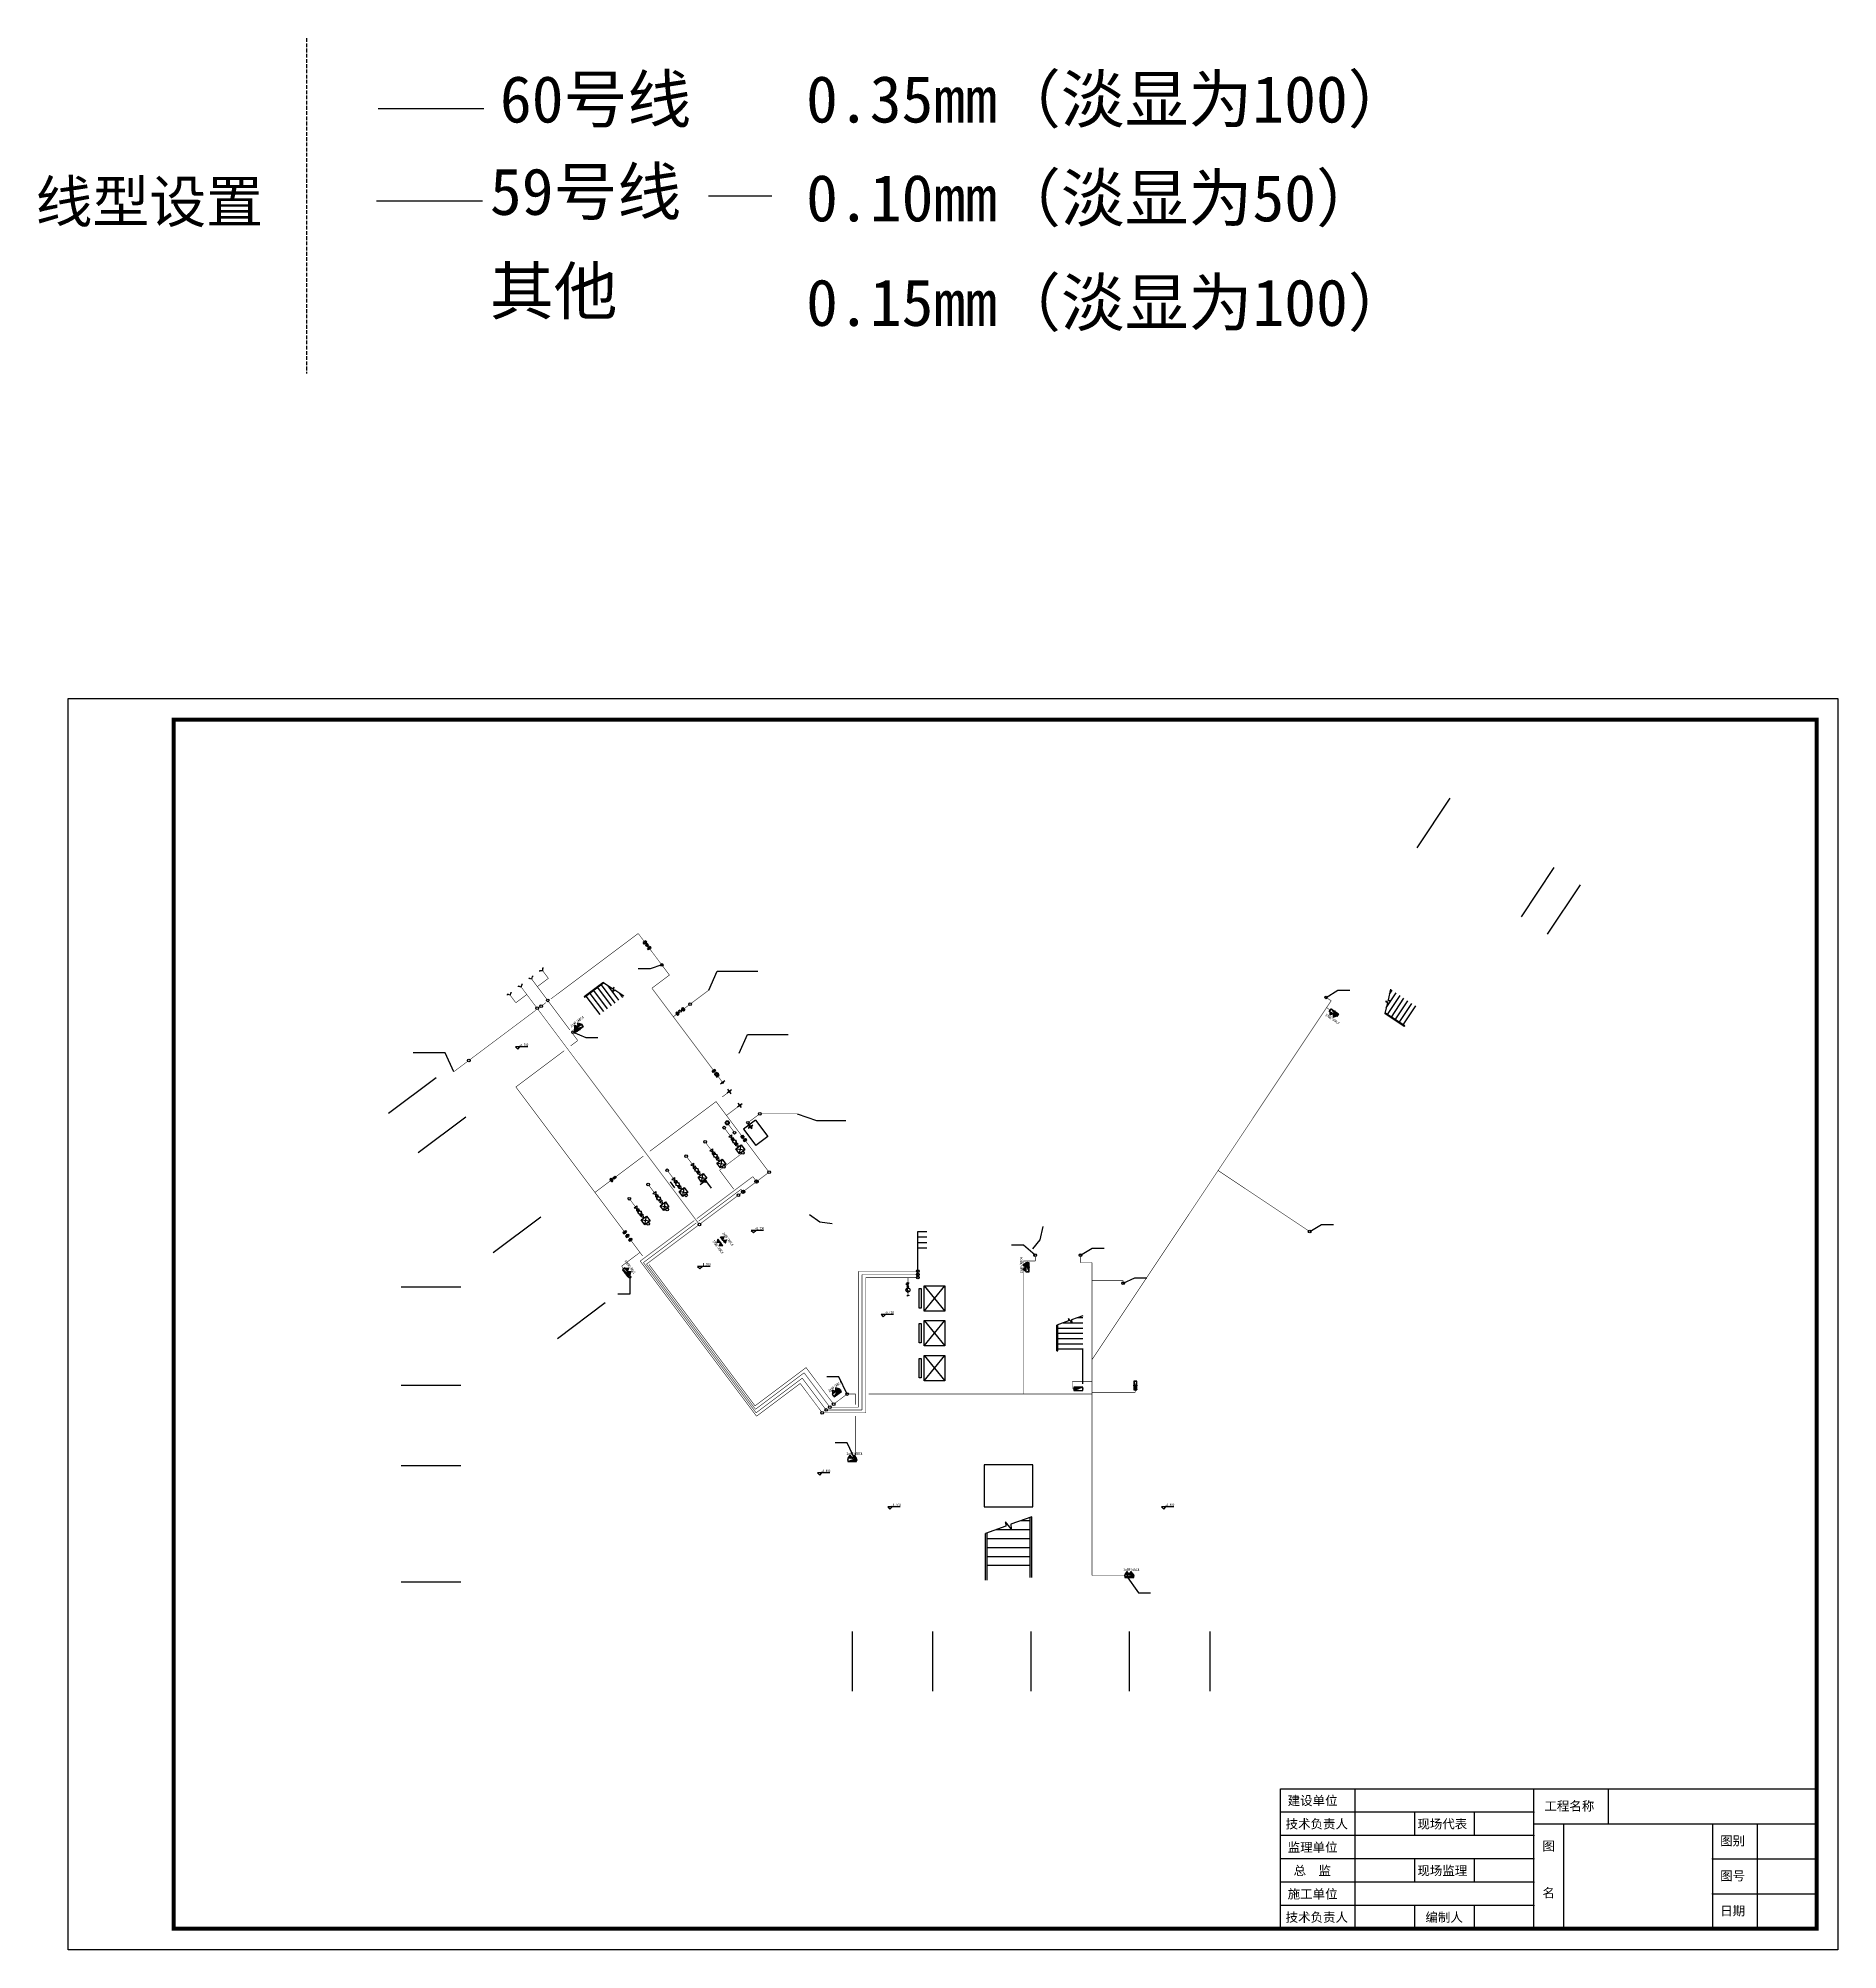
# Model space of a CAD drawing. Extents: x -149393 to 1177518, y -366685 to 296590.
# Drawn here: x -149393 to -28582, y -685 to 127655 of the extents above; entities that cross this region are included whole.
import ezdxf
from ezdxf.enums import TextEntityAlignment as Align

# ---------------------------------------------------------------- set-up
doc = ezdxf.new("R2010")
doc.units = 0
doc.header["$LTSCALE"] = 1000
doc.header["$MEASUREMENT"] = 0
doc.linetypes.add('DASH', pattern=[0.35, 0.25, -0.1])
doc.linetypes.add('常规', pattern=[20, 10, 0, 10])
doc.layers.get('0').update_dxf_attribs({"linetype": 'CONTINUOUS'})
for name, color, linetype in [('AXIS', 3, 'CONTINUOUS'), ('EQUIP-动力', 3, 'CONTINUOUS'), ('EQUIP-消防', 3, 'CONTINUOUS'), ('EQUIP_消防', 7, 'CONTINUOUS'), ('PUB_TITLE', 253, 'CONTINUOUS'), ('STAIR', 2, 'CONTINUOUS'), ('WALL', 9, 'CONTINUOUS'), ('WIRE-消防', 3, '常规'), ('甲一机电02362606243', 7, 'CONTINUOUS')]:
    doc.layers.add(name, color=color, linetype=linetype)
doc.styles.add('_TEL_DIM', font='', dxfattribs={"width": 0.8, "height": 3.5})
doc.styles.add('HZ', font='')
doc.styles.add('宋体', font='')
doc.styles.get('_TEL_DIM').set_extended_font_data('SimSun')
doc.styles.get('HZ').set_extended_font_data('SimSun')
doc.styles.get('宋体').set_extended_font_data('SimSun')

msp = doc.modelspace()

# ---------------------------------------------------------------- texts
at = {"color": 59, "style": 'HZ', "width": 0.7}
for s, p in [('-8.700', (-117118.1, 59985)), ('-8.700', (-101291.5, 47663.8)), ('-8.700', (-104889, 45243.7)), ('-8.400', (-92575.3, 42010.6)), ('-8.400', (-96841.8, 31374.9)), ('-8.400', (-92128.3, 29094.6)), ('-8.400', (-73748.5, 29094.6))]:
    msp.add_text(s, height=183.52, dxfattribs=at).set_placement(p)
at = {"color": 7, "style": '_TEL_DIM', "flags": 1}
for p in [(-102188.5, 50209.4), (-101279.7, 50891)]:
    msp.add_attdef('A', text='水流指示器', height=0.007, dxfattribs=at).set_placement(p, align=Align.MIDDLE_CENTER)
at = {"layer": '甲一机电02362606243', "color": 2, "style": '宋体'}
for s, height, p in [('60号线', 3141.41, (-118399.3, 121995.9)), ('0.35mm（淡显为100）', 3141.407, (-97846.4, 121995.9)), ('59号线', 3141.41, (-119071.9, 115792.2)), ('线型设置', 2800.26, (-149573, 115285.5)), ('0.10mm（淡显为50）', 3141.407, (-97842.5, 115360)), ('其他', 3141.41, (-119071.9, 109105.3)), ('0.15mm（淡显为100）', 3141.407, (-97842.5, 108339.2))]:
    msp.add_text(s, height=height, dxfattribs=at).set_placement(p)

# ---------------------------------------------------------------- blocks, each defined once
blk = doc.blocks.new('A$C6F7E2673')
at = {"layer": 'STAIR'}
for p, q in [((1000, 2655), (777, 2923)), ((777, 2923), (790, 2759)), ((1740, 3101), (985, 2829)), ((985, 2829), (1000, 2655)), ((1386, 2973), (1740, 2973)), ((790, 2759), (0, 2474)), ((0, 741), (0, 2474)), ((60, 741), (60, 2496)), ((60, 2273), (1740, 2273)), ((60, 1923), (1740, 1923)), ((60, 1573), (1740, 1573)), ((414, 2623), (1740, 2623)), ((0, 741), (60, 741)), ((60, 1223), (1740, 1223)), ((60, 873), (1740, 873))]:
    blk.add_line(p, q, dxfattribs=at)
blk = doc.blocks.new('A$C3AE45B76')
at = {"xscale": 0.9107142857123088, "yscale": 0.9107142857123088, "zscale": 0.9107142857123088, "rotation": 306.8700000001079}
blk.add_blockref('A$C6F7E2673', (-445, 790), dxfattribs=at)
blk = doc.blocks.new('$equip_U$00000445(cyc-PC)')
for p, q in [((-0.3, 0.17), (0.3, -0.17)), ((-0.3, 0.17), (-0.3, -0.17)), ((-0.3, 0.17), (0.3, 0.17)), ((0.3, 0.17), (0.3, -0.17)), ((-0.3, -0.17), (0.3, -0.17))]:
    blk.add_line(p, q)
for start, end in [(0, 180), (180, 0)]:
    blk.add_arc((0, 0), 0.0253, start, end)
for p in [(-0.3, 0), (0, 0.17), (0.3, 0), (0, -0.17)]:
    blk.add_point(p)
at = {"color": 7, "style": '_TEL_DIM', "flags": 1}
blk.add_attdef('A', text='', height=0.00002, dxfattribs=at).set_placement((0, 0), align=Align.MIDDLE_CENTER)
blk = doc.blocks.new('$ATTACHMENT$00000194')
for p, q in [((0, 0), (134, 134)), ((0, 0), (134, -134)), ((107, 162), (134, 134)), ((161, 107), (134, 134)), ((107, -161), (134, -134)), ((161, -107), (134, -134))]:
    blk.add_line(p, q)
blk = doc.blocks.new('$equip_U$00000373(cyc-PC)')
for p, q in [((0, -0.18), (0, 0.18)), ((0, 0.18), (0.6, -0.18)), ((0.12, 0.3), (0.48, 0.3)), ((0.6, -0.18), (0.6, 0.18))]:
    blk.add_line(p, q)
for p in [(0, 0), (0.6, 0)]:
    blk.add_point(p)
blk.add_solid([(0.3, 0.3), (0.3, 0.36), (0.48, 0.3)])
at = {"color": 7, "style": '_TEL_DIM', "flags": 1}
blk.add_attdef('A', text='', height=0.00002, dxfattribs=at).set_placement((0, 0), align=Align.MIDDLE_CENTER)
blk = doc.blocks.new('$equip_U$00000372(cyc-PC)')
for p, q in [((0, 0.17), (0.51, 0.17)), ((0.51, 0.17), (0.51, -0.17)), ((0.51, -0.17), (0, -0.17))]:
    blk.add_line(p, q)
blk.add_lwpolyline([(0, -0.17), (0.51, 0), (0, 0.17)], close=True)
for p in [(0, 0), (0.51, 0)]:
    blk.add_point(p)
blk.add_solid([(0, 0.17), (0.51, 0), (0, -0.17)])
at = {"color": 7, "style": '_TEL_DIM', "flags": 1}
blk.add_attdef('A', text='', height=0.00002, dxfattribs=at).set_placement((0, 0), align=Align.MIDDLE_CENTER)
blk = doc.blocks.new('A$C473645B1')
for p, q in [((0, 213), (181, 349)), ((0, 213), (341, 136)), ((181, 349), (160, 0)), ((160, 0), (341, 136))]:
    blk.add_line(p, q)
blk = doc.blocks.new('A$C4CEA0672')
for p, q in [((0, 213), (181, 349)), ((160, 0), (341, 136))]:
    blk.add_line(p, q)
blk.add_circle((170, 174), 113)
for p in [(80, 106), (261, 242)]:
    blk.add_point(p)
at = {"color": 7, "style": '_TEL_DIM', "flags": 1}
blk.add_attdef('A', text='', height=0.007, rotation=36.87, dxfattribs=at).set_placement((80, 106), align=Align.MIDDLE_CENTER)
blk = doc.blocks.new('A$C2A8D2871')
for p, q in [((0, 43), (181, 180)), ((0, 43), (205, -41)), ((205, -41), (181, 180))]:
    blk.add_line(p, q)
blk = doc.blocks.new('A$C36B81C5E')
for p, q in [((0, 408), (439, 0)), ((0, 0), (439, 408))]:
    blk.add_line(p, q)
blk.add_lwpolyline([(0, 408), (439, 408), (439, 0), (0, 0)], close=True)
blk = doc.blocks.new('$equip_U$00000299(cyc-PC)')
for p in [(0.51, 0.3), (0.3, 0)]:
    blk.add_line(p, (0.3, 0.3))
blk.add_lwpolyline([(0, -0.17), (0.6, 0.17), (0.6, -0.17), (0, 0.17)], close=True)
for p in [(0, 0), (0.6, 0)]:
    blk.add_point(p)
at = {"color": 7, "style": '_TEL_DIM', "flags": 1}
blk.add_attdef('A', text='', height=0.00002, dxfattribs=at).set_placement((0, 0), align=Align.MIDDLE_CENTER)
blk = doc.blocks.new('$equip_U$00000300(cyc-PC)')
for p, q in [((0.46, -0.11), (0.46, 0.16)), ((0.12, -0.11), (0.46, -0.11))]:
    blk.add_line(p, q)
blk.add_circle((0.32, 0), 0.324)
for p in [(0, 0), (0.65, 0)]:
    blk.add_point(p)
at = {"color": 7, "style": '_TEL_DIM', "flags": 1}
blk.add_attdef('A', text='', height=0.00002, dxfattribs=at).set_placement((0, 0), align=Align.MIDDLE_CENTER)
blk = doc.blocks.new('$equip_U$00000248(USER-8292BC9721)')
blk.add_spline([(-0.16, 0.06), (-0.11, -0.08), (0.12, 0.08), (0.17, -0.07)], degree=3)
at = {"color": 7, "style": '_TEL_DIM', "flags": 1}
blk.add_attdef('A', text='', height=0.00002, dxfattribs=at).set_placement((0, 0), align=Align.MIDDLE_CENTER)
blk = doc.blocks.new('$equip_U$00000211(USER-8DF96EF98D)')
at = {"xscale": 0.7000000000007276, "yscale": 0.7000000000007276, "zscale": 0.7000000000007276}
blk.add_blockref('$equip_U$00000248(USER-8292BC9721)', (0, 0), dxfattribs=at)
at = {"color": 7, "style": '_TEL_DIM', "flags": 1}
blk.add_attdef('A', text='', height=0.00002, dxfattribs=at).set_placement((0, 0), align=Align.MIDDLE_CENTER)
blk = doc.blocks.new('$equip_U$00000374(cyc-PC)')
blk.add_point((0, 0))
at = {"xscale": 1.619999999998981, "yscale": 1.619999999998981, "zscale": 1.619999999998981}
blk.add_blockref('$equip_U$00000211(USER-8DF96EF98D)', (0, 0), dxfattribs=at)
at = {"color": 7, "style": '_TEL_DIM', "flags": 1}
blk.add_attdef('A', text='', height=0.00002, dxfattribs=at).set_placement((0, 0), align=Align.MIDDLE_CENTER)
blk = doc.blocks.new('A$C1A315092')
for p, q in [((0, 266), (227, 266)), ((0, 266), (227, 0)), ((227, 266), (0, 0)), ((0, 0), (227, 0))]:
    blk.add_line(p, q)
blk.add_circle((113, 133), 113)
for p in [(0, 133), (227, 133)]:
    blk.add_point(p)
at = {"color": 7, "style": '_TEL_DIM', "flags": 1}
blk.add_attdef('A', text='', height=0.007, dxfattribs=at).set_placement((0, 133), align=Align.MIDDLE_CENTER)
blk = doc.blocks.new('$equip_U$00000306(cyc-PC)')
for p, q in [((1.6, -0.29), (0, 0.29)), ((0, 0.29), (1.6, 0.29)), ((0, -0.29), (0, 0.29)), ((1.6, 0.29), (1.6, -0.29)), ((1.6, -0.29), (0, -0.29))]:
    blk.add_line(p, q)
for p in [(0, 0), (0.8, 0.29), (1.6, 0), (0.8, -0.29)]:
    blk.add_point(p)
blk.add_solid([(1.6, -0.29), (0, -0.29), (0, 0.29)])
at = {"color": 7, "style": '_TEL_DIM', "flags": 1}
blk.add_attdef('A', text='', height=0.00002, dxfattribs=at).set_placement((0, 0), align=Align.MIDDLE_CENTER)
blk = doc.blocks.new('$equip_U$00000441(cyc-PC)')
for p, q in [((-0.78, 0), (-0.39, 0.56)), ((0, 0), (-0.78, 0)), ((-0.54, 0.06), (-0.38, 0.23)), ((-0.54, 0.17), (-0.48, 0.23)), ((-0.54, 0), (-0.54, 0.23)), ((-0.54, 0.23), (-0.24, 0.23)), ((-0.24, 0), (-0.54, 0)), ((-0.5, 0), (-0.27, 0.23)), ((-0.4, 0), (-0.24, 0.16)), ((0, 0), (-0.39, 0.56)), ((-0.3, 0), (-0.24, 0.06)), ((-0.24, 0.23), (-0.24, 0)), ((0, 0), (0.39, 0.56)), ((0.78, 0), (0, 0)), ((0.24, 0.06), (0.41, 0.23)), ((0.24, 0.17), (0.3, 0.23)), ((0.24, 0), (0.24, 0.23)), ((0.24, 0.23), (0.54, 0.23)), ((0.54, 0), (0.24, 0)), ((0.28, 0), (0.51, 0.23)), ((0.38, 0), (0.54, 0.16)), ((0.78, 0), (0.39, 0.56)), ((0.49, 0), (0.54, 0.06)), ((0.54, 0.23), (0.54, 0))]:
    blk.add_line(p, q)
blk.add_point((0, 0))
at = {"style": '宋体', "width": 0.8}
blk.add_text('2xMF/ABC4', height=0.522, dxfattribs=at).set_placement((-1.12, 0.62))
at = {"color": 7, "style": '_TEL_DIM', "flags": 1}
blk.add_attdef('A', text='', height=0.00002, dxfattribs=at).set_placement((0, 0), align=Align.MIDDLE_CENTER)
blk = doc.blocks.new('会签栏')
at = {"layer": 'PUB_TITLE', "color": 4, "lineweight": 30}
blk.add_lwpolyline([(-18000, 0), (-18000, 4700), (0, 4700)], dxfattribs=at)
at = {"layer": 'PUB_TITLE', "color": 4}
for points in [[(-15500, 4700), (-15500, 0)], [(-9500, 0), (-9500, 4700)], [(-7000, 4700), (-7000, 3525)], [(-9500, 3917), (-18000, 3917)], [(-13500, 3917), (-13500, 3133)], [(-11500, 3917), (-11500, 3133)], [(-9500, 3525), (0, 3525)], [(-8500, 3525), (-8500, 0)], [(-3500, 3525), (-3500, 0)], [(-2000, 3525), (-2000, 0)], [(-9500, 3133), (-18000, 3133)], [(-9500, 2350), (-18000, 2350)], [(-13500, 2350), (-13500, 1567)], [(-11500, 2350), (-11500, 1567)], [(-3500, 2350), (0, 2350)], [(-9500, 1567), (-18000, 1567)], [(-9500, 783), (-18000, 783)], [(-13500, 783), (-13500, 0)], [(-11500, 783), (-11500, 0)], [(-3500, 1175), (0, 1175)]]:
    blk.add_lwpolyline(points, dxfattribs=at)
at = {"layer": 'PUB_TITLE'}
for p in [(-9500, 3917), (-9500, 3133), (-9500, 2350), (-9500, 1567), (-9500, 783), (-3500, 1175)]:
    blk.add_point(p, dxfattribs=at)
at = {"layer": 'PUB_TITLE', "color": 4}
blk.add_point((-3500, 2350), dxfattribs=at)
at = {"lineweight": -3, "style": '宋体'}
for s, p in [('建设单位', (-17758, 4147)), ('工程名称', (-9140, 3965)), ('技术负责人', (-17828, 3363)), ('现场代表', (-13405, 3363)), ('监理单位', (-17758, 2580)), ('图', (-9206, 2624)), ('图别', (-3241, 2796)), ('总  监', (-17560, 1797)), ('现场监理', (-13405, 1797)), ('图号', (-3241, 1621)), ('施工单位', (-17758, 1013)), ('名', (-9206, 1049)), ('日期', (-3241, 446)), ('技术负责人', (-17828, 230)), ('编制人', (-13134, 230))]:
    blk.add_text(s, height=307, dxfattribs=at).set_placement(p)

# ---------------------------------------------------------------- linework, layer by layer
at = {"color": 59}
for p, q in [((-116519.3, 59937.4), (-117354.5, 59936.9)), ((-117354.5, 59936.9), (-117206, 59787.1)), ((-117206, 59787.1), (-117053.9, 59937.1)), ((-100692.7, 47616.2), (-101527.9, 47615.7)), ((-101527.9, 47615.7), (-101379.4, 47465.9)), ((-101379.4, 47465.9), (-101227.3, 47615.9)), ((-104290.2, 45196.1), (-105125.4, 45195.6)), ((-105125.4, 45195.6), (-104976.9, 45045.8)), ((-104976.9, 45045.8), (-104824.8, 45195.8)), ((-89922.5, 43901.8), (-88532.3, 42201.8)), ((-89922.5, 42201.8), (-88532.3, 43901.8)), ((-91976.5, 41963), (-92811.7, 41962.6)), ((-92811.7, 41962.6), (-92663.2, 41812.7)), ((-92663.2, 41812.7), (-92511.2, 41962.8)), ((-89922.5, 41561.8), (-88532.3, 39861.8)), ((-89922.5, 39861.8), (-88532.3, 41561.8)), ((-89922.5, 39221.8), (-88532.3, 37521.8)), ((-89922.5, 37521.8), (-88532.3, 39221.8)), ((-96243, 31327.4), (-97078.2, 31326.9)), ((-97078.2, 31326.9), (-96929.7, 31177.1)), ((-96929.7, 31177.1), (-96777.7, 31327.1)), ((-91529.6, 29047.1), (-92364.7, 29046.6)), ((-92364.7, 29046.6), (-92216.3, 28896.8)), ((-92216.3, 28896.8), (-92064.2, 29046.8)), ((-73149.8, 29047.1), (-73984.9, 29046.6)), ((-73984.9, 29046.6), (-73836.5, 28896.8)), ((-73836.5, 28896.8), (-73684.4, 29046.8))]:
    msp.add_line(p, q, dxfattribs=at)
for p, q in [((-103292.1, 57647.5), (-103590.1, 57424.1)), ((-102842.8, 57048.5), (-103140.8, 56825)), ((-102880, 56787.8), (-103103.6, 57085.7)), ((-102144.1, 56116.9), (-102442.1, 55893.4)), ((-102181.3, 55856.2), (-102404.9, 56154.1)), ((-101238.8, 55014.8), (-102044.6, 54410.5)), ((-102044.6, 54410.5), (-101220.4, 53311.6)), ((-101425.2, 54686.7), (-101723.2, 54463.3)), ((-101462.4, 54426.1), (-101686, 54723.9)), ((-101238.8, 55014.8), (-100414.6, 53915.9)), ((-100414.6, 53915.9), (-101220.4, 53311.6)), ((-102119.1, 50258), (-102023.8, 50258)), ((-102071.4, 50258), (-102071.4, 50140.1)), ((-101210.3, 50939.6), (-101115, 50939.6)), ((-101162.7, 50939.6), (-101162.7, 50821.7)), ((-90340.9, 47540.2), (-89735.2, 47540.2)), ((-90340.9, 47176.1), (-89735.2, 47176.1)), ((-90340.9, 46811.9), (-89735.2, 46811.9)), ((-90340.9, 46447.7), (-89735.2, 46447.7))]:
    msp.add_line(p, q)
for points in [[(-107527.7, 65435), (-108313.9, 65173), (-109119.8, 65173)], [(-104373.7, 63745.5), (-103805.1, 65007.7), (-101075.4, 65007.7)], [(-62936.7, 63260), (-62150.5, 63735.2), (-61344.7, 63735.2)], [(-113474.8, 60917.6), (-112626.8, 60573.2), (-111820.9, 60573.2)], [(-102340, 59506.7), (-101771.3, 60768.9), (-99041.7, 60768.9)], [(-121497.3, 58266.9), (-122066, 59529), (-124214.6, 59529)], [(-98444.8, 55442.5), (-97152.4, 54991.9), (-95181.3, 54991.9)], [(-90340.9, 44445.5), (-90340.9, 47540.2), (-89735.2, 47540.2)], [(-64035.7, 47540.4), (-63249.5, 48015.6), (-62443.6, 48015.6)], [(-82459.4, 45945.1), (-83245.6, 46615.7), (-84051.4, 46615.7)], [(-79428.5, 45945.1), (-78642.4, 46420.4), (-77836.5, 46420.4)], [(-109679.3, 44478.2), (-109679.3, 43322.1), (-110475.9, 43322.1)], [(-76558.5, 44074.4), (-75772.4, 44429.1), (-74966.5, 44429.1)], [(-95092, 36628), (-95648.7, 37777.8), (-96454.6, 37777.8)], [(-94538.8, 32210.8), (-95095.5, 33360.7), (-95901.4, 33360.7)], [(-76358.2, 24445.3), (-75527.3, 23284.5), (-74721.4, 23284.5)]]:
    msp.add_lwpolyline(points)
for points in [[(-90252.4, 43701.8), (-90124, 43701.8), (-90124, 42401.8), (-90252.4, 42401.8)], [(-89922.5, 43901.8), (-88532.3, 43901.8), (-88532.3, 42201.8), (-89922.5, 42201.8)], [(-90252.4, 41361.8), (-90124, 41361.8), (-90124, 40061.8), (-90252.4, 40061.8)], [(-89922.5, 41561.8), (-88532.3, 41561.8), (-88532.3, 39861.8), (-89922.5, 39861.8)], [(-90252.4, 39021.8), (-90124, 39021.8), (-90124, 37721.8), (-90252.4, 37721.8)], [(-89922.5, 39221.8), (-88532.3, 39221.8), (-88532.3, 37521.8), (-89922.5, 37521.8)], [(-82622.7, 31878.3), (-85890.6, 31878.3), (-85890.6, 29059.3), (-82622.7, 29059.3)]]:
    msp.add_lwpolyline(points, close=True, dxfattribs=at)
for centre, radius in [((-107527.7, 65435), 90.8), ((-115190.5, 63058.3), 90.8), ((-105634.4, 62800), 90.8), ((-62936.7, 63260), 90.8), ((-115898.1, 62527.7), 90.8), ((-115632, 62665.9), 90.8), ((-113474.8, 60917.6), 90.8), ((-120491.8, 59021), 90.8), ((-103441.1, 57535.8), 53.1), ((-102991.8, 56936.7), 53.1), ((-102293.1, 56005.1), 53.1), ((-100947.3, 55442.5), 90.8), ((-103350.6, 54511.2), 90.8), ((-103136.6, 54833.4), 137.8), ((-103136.6, 54833.4), 90.8), ((-102642, 54173.9), 90.8), ((-101745.3, 54844), 90.8), ((-101574.2, 54575), 90.8), ((-101574.2, 54575), 61.5), ((-105894.6, 52603.2), 90.8), ((-104622.6, 53557.2), 90.8), ((-102088.4, 52828.3), 90.8), ((-107166.6, 51649.2), 90.8), ((-103360.4, 51874.3), 90.8), ((-100327.3, 51520.2), 90.8), ((-108438.6, 50695.2), 90.8), ((-105904.4, 49966.3), 90.8), ((-104632.4, 50920.3), 90.8), ((-102390.2, 49973.1), 90.8), ((-102075.1, 50209.4), 113.4), ((-101166.3, 50891), 113.4), ((-109710.6, 49741.2), 90.8), ((-107176.4, 49012.3), 90.8), ((-108448.4, 48058.3), 90.8), ((-105009, 48008.9), 90.8), ((-64035.7, 47540.4), 90.8), ((-90340.9, 44875.9), 90.8), ((-82459.4, 45945.1), 90.8), ((-79428.5, 45945.1), 90.8), ((-109679.3, 44478.2), 75), ((-90340.9, 44652.5), 90.8), ((-90340.9, 44445.5), 90.8), ((-76558.5, 44074.4), 90.8), ((-95993, 35941.9), 90.8), ((-95092, 36628), 90.8), ((-96757.2, 35364.3), 90.8), ((-96502.5, 35556.9), 90.8), ((-96247.8, 35749.4), 90.8), ((-94538.8, 32209.2), 90.8), ((-76358.2, 24445.3), 90.8)]:
    msp.add_circle(centre, radius)
for p in [(-102188.5, 50209.4), (-101961.7, 50209.4), (-101279.7, 50891), (-101052.9, 50891)]:
    msp.add_point(p)
at = {"layer": 'AXIS'}
for p, q in [((-56821.5, 73304.7), (-54608, 76636.4)), ((-49825, 68656.3), (-47611.4, 71987.9)), ((-48075.9, 67494.1), (-45862.3, 70825.8)), ((-122672.1, 57860.7), (-125872, 55460.7)), ((-120692, 55220.7), (-123892, 52820.7)), ((-120692, 55220.7), (-123892, 52820.7)), ((-115652, 48500.7), (-118852, 46100.7)), ((-121026.9, 43801.8), (-125026.9, 43801.8)), ((-111332, 42740.7), (-114532, 40340.7)), ((-121026.9, 37201.8), (-125026.9, 37201.8)), ((-121026.9, 37201.8), (-125026.9, 37201.8)), ((-121026.9, 31801.8), (-125026.9, 31801.8)), ((-121026.9, 31801.8), (-125026.9, 31801.8)), ((-121026.9, 24001.8), (-125026.9, 24001.8)), ((-94748.8, 20676), (-94748.8, 16676)), ((-89348.8, 20676), (-89348.8, 16676)), ((-82748.8, 20676), (-82748.8, 16676)), ((-76148.8, 20676), (-76148.8, 16676)), ((-70748.8, 20676), (-70748.8, 16676))]:
    msp.add_line(p, q, dxfattribs=at)
at = {"layer": 'PUB_TITLE'}
msp.add_lwpolyline([(-147382.1, 83323.9), (-28582.1, 83323.9), (-28582.1, -684.6), (-147382.1, -684.6)], close=True, dxfattribs=at)
at = {"layer": 'PUB_TITLE', "const_width": 270.7}
msp.add_lwpolyline([(-140310.7, 81909.6), (-29996.4, 81909.6), (-29996.4, 729.6), (-140310.7, 729.6), (-140310.7, 81909.6)], close=True, dxfattribs=at)
at = {"layer": 'STAIR', "color": 59}
for p, q in [((-80218.4, 41542.2), (-81008.8, 41257.7)), ((-81008.8, 39524.4), (-81008.8, 41257.7)), ((-80948.8, 39524.4), (-80948.8, 41279.3)), ((-80594.9, 41406.7), (-79268.8, 41406.7)), ((-80008.9, 41438), (-80232.1, 41705.9)), ((-80232.1, 41705.9), (-80218.4, 41542.2)), ((-79268.8, 41884.1), (-80023.6, 41612.4)), ((-80023.6, 41612.4), (-80008.9, 41438)), ((-79622.7, 41756.7), (-79268.8, 41756.7)), ((-80948.8, 41056.7), (-79268.8, 41056.7)), ((-80948.8, 40706.7), (-79268.8, 40706.7)), ((-80948.8, 40356.7), (-79268.8, 40356.7)), ((-80948.8, 40006.7), (-79268.8, 40006.7)), ((-81008.8, 39524.4), (-80948.8, 39524.4)), ((-80948.8, 39656.7), (-79268.8, 39656.7)), ((-79268.8, 37321.8), (-79268.8, 39681.5)), ((-82688.8, 28390.2), (-84102.7, 27881.2)), ((-82808.8, 24301.8), (-82808.8, 28347)), ((-82688.8, 24301.8), (-82688.8, 28390.2)), ((-84436.6, 27761), (-85808.8, 27267)), ((-85808.8, 24121.8), (-85808.8, 27267)), ((-85688.8, 24121.8), (-85688.8, 27310.2)), ((-85082.1, 27528.6), (-82808.8, 27528.6)), ((-84077.6, 27582.3), (-84460.2, 28041.5)), ((-84460.2, 28041.5), (-84436.6, 27761)), ((-84102.7, 27881.2), (-84077.6, 27582.3)), ((-83415.5, 28128.6), (-82808.8, 28128.6)), ((-85688.8, 26928.6), (-82808.8, 26928.6)), ((-85688.8, 26328.6), (-82808.8, 26328.6)), ((-85688.8, 25728.6), (-82808.8, 25728.6)), ((-85688.8, 25128.6), (-82808.8, 25128.6))]:
    msp.add_line(p, q, dxfattribs=at)
at = {"layer": 'WALL'}
for points in [[(-106646.7, 50468.1), (-106952.5, 50863.6)], [(-104183.8, 50452.2), (-104565.3, 50958.5), (-104944.4, 50671.9)], [(-97614.2, 48686.4), (-96917.7, 48199.2), (-96099.2, 48086.5)], [(-82628.8, 46366.7), (-82123.5, 46983.6), (-81938.6, 47876.4)]]:
    msp.add_lwpolyline(points, dxfattribs=at)
at = {"layer": 'WIRE-消防', "linetype": '常规', "const_width": 35}
for points in [[(-109116.1, 67552.8), (-114984.1, 63151.8)], [(-108698.5, 66996), (-109116.1, 67552.8)], [(-108583.6, 66842.8), (-108625.9, 66899.1)], [(-108476.5, 66700), (-108406.7, 66606.9)], [(-107582.2, 65507.6), (-108334.1, 66510)], [(-115245, 63131), (-116260.2, 64484.6)], [(-115143.7, 64534.3), (-115882.1, 63980.4)], [(-115143.7, 64534.3), (-115521.8, 65038.4)], [(-107009.5, 64759.6), (-108193.1, 63871.8)], [(-107019.8, 64751.8), (-107476.2, 65360.2)], [(-117328.1, 62895.9), (-117706.2, 63400.1)], [(-117328.1, 62895.9), (-116589.7, 63449.8)], [(-115952.6, 62600.3), (-116967.8, 63953.9)], [(-115303.9, 62912), (-115559.3, 62720.4)], [(-113701.6, 61073.1), (-115136.1, 62985.7)], [(-104062.2, 58363.9), (-108193.1, 63871.8)], [(-104373.7, 63745.5), (-105561.8, 62854.5)], [(-62593.9, 63031.6), (-78655.2, 38922.8)], [(-62861.1, 63209.6), (-62593.9, 63031.6)], [(-115990.4, 62397.1), (-120419.2, 59075.5)], [(-105063.5, 48081.6), (-115843.6, 62455)], [(-115704.6, 62611.4), (-115764.6, 62566.4)], [(-106536.6, 62123.4), (-106757.5, 61957.7)], [(-106383.4, 62238.3), (-106439.7, 62196)], [(-106147.5, 62415.2), (-106215.4, 62364.3)], [(-105707.1, 62745.5), (-106050.7, 62487.8)], [(-62655.8, 62405.5), (-62901.7, 62569.8)], [(-113170.4, 60364.9), (-113651.2, 60004.3)], [(-113170.4, 60364.9), (-113592.6, 60927.8)], [(-114088.6, 59676.2), (-117332.7, 57243.1)], [(-120564.5, 58966.5), (-121497.3, 58266.9)], [(-103923.4, 58178.8), (-103989.5, 58267.1)], [(-103472.9, 57578.3), (-103763.9, 57966.1)], [(-110057.5, 47542.9), (-117332.7, 57243.1)], [(-103034.3, 56904.9), (-103480.5, 56570.2)], [(-103886.5, 56265.7), (-108338.4, 52926.8)], [(-103886.5, 56265.7), (-102165.8, 53971.5)], [(-102335.6, 55973.3), (-103187.8, 55334.1)], [(-101019.9, 55388), (-101672.7, 54898.4)], [(-100856.4, 55442.5), (-98444.8, 55442.5)], [(-103296.1, 54438.5), (-102943, 53967.8)], [(-103053.9, 54723.2), (-102696.4, 54246.5)], [(-101622.9, 54651.6), (-101696.6, 54767.3)], [(-108766.4, 52605.8), (-110631.7, 51206.8)], [(-104568.1, 53484.5), (-104215, 53013.8)], [(-103287.7, 51928.8), (-102161, 52773.8)], [(-102058.7, 53828.7), (-101986.6, 53732.6)], [(-101914, 53635.7), (-100381.8, 51592.9)], [(-107112.1, 51576.5), (-106759, 51105.8)], [(-105840.1, 52530.5), (-105487, 52059.8)], [(-103433, 51819.8), (-103652, 51655.5)], [(-102703.9, 50391.4), (-103652, 51655.5)], [(-100400, 51465.7), (-101075.6, 50959)], [(-64111.2, 47590.7), (-70185, 51637)], [(-110967.4, 50955), (-112022.9, 50163.4)], [(-110774.5, 51099.7), (-110870.6, 51027.7)], [(-108384.1, 50622.5), (-108031, 50151.8)], [(-105958.9, 50038.9), (-106067.5, 50183.8)], [(-101416.1, 51223.9), (-105178.8, 48401.9)], [(-102199.9, 50375.9), (-105053.9, 48235.4)], [(-104686.9, 50992.9), (-104795.5, 51137.8)], [(-102444.6, 50045.7), (-102468.7, 50077.8)], [(-102165.8, 50141.3), (-102317.5, 50027.6)], [(-102143.1, 50300.1), (-102199.9, 50375.9)], [(-101257, 50822.9), (-101984.4, 50277.4)], [(-101234.4, 50981.7), (-101416.1, 51223.9)], [(-109656.1, 49668.5), (-109303, 49197.8)], [(-107230.9, 49084.9), (-107383.5, 49288.4)], [(-102462.8, 49918.6), (-104936.4, 48063.4)], [(-105338.8, 48281.9), (-108977.2, 45553.1)], [(-105213.9, 48115.4), (-108764.4, 45452.5)], [(-105081.7, 47954.4), (-108551.6, 45352)], [(-109880.6, 47307), (-109984.8, 47446)], [(-109680, 47039.6), (-109807.9, 47210.2)], [(-108818.8, 45891.3), (-109607.4, 46942.8)], [(-108997.9, 46130.1), (-110226.9, 45208.3)], [(-109724.3, 44538.2), (-110226.9, 45208.3)], [(-101165.5, 35137.5), (-108977.2, 45553.1)], [(-101202.5, 35370), (-108764.4, 45452.5)], [(-101239.4, 35602.4), (-108551.6, 45352)], [(-101276.4, 35834.8), (-108389.9, 45319.5)], [(-83252.4, 36628), (-83252.4, 45558.1)], [(-83252.4, 45558.1), (-82459.4, 45558.1)], [(-82977.9, 45433.9), (-82977.9, 45558.1)], [(-82459.4, 45558.1), (-82459.4, 45854.3)], [(-79428.5, 45854.3), (-79428.5, 45454.7)], [(-78655.2, 45454.7), (-79428.5, 45454.7)], [(-78655.2, 36628), (-78655.2, 45454.7)], [(-94310.6, 35749.4), (-94310.6, 44875.9)], [(-90431.8, 44875.9), (-94310.6, 44875.9)], [(-94092.1, 35556.9), (-94092.1, 44652.5)], [(-90431.8, 44652.5), (-94092.1, 44652.5)], [(-93837.1, 35364.3), (-93837.1, 44445.5)], [(-90431.8, 44445.5), (-93837.1, 44445.5)], [(-91006.4, 44087.9), (-91006.4, 44445.5)], [(-91006.4, 43835.5), (-91006.4, 43743.6)], [(-76558.5, 44255.7), (-78655.2, 44255.7)], [(-76558.5, 44165.2), (-76558.5, 44255.7)], [(-91006.4, 43237.4), (-91006.4, 43471.5)], [(-97845, 38408.4), (-101276.4, 35834.8)], [(-97975.5, 38050.4), (-101239.4, 35602.4)], [(-98105.9, 37692.4), (-101202.5, 35370)], [(-98236.4, 37334.3), (-101165.5, 35137.5)], [(-96811.9, 35436.9), (-98236.4, 37334.3)], [(-96557.1, 35629.4), (-98105.9, 37692.4)], [(-96302.4, 35821.9), (-97975.5, 38050.4)], [(-96047.7, 36014.5), (-97845, 38408.4)], [(-79979.7, 37457.1), (-78655.2, 37457.1)], [(-79979.7, 37457.1), (-79979.7, 36972.7)], [(-95164.4, 36573.2), (-95923.1, 35999.8)], [(-95001.2, 36628), (-94505.7, 36628)], [(-94543.4, 36628), (-94542.7, 35923.4)], [(-93641.4, 36628), (-83252.4, 36628)], [(-83252.4, 36628), (-78655.2, 36628)], [(-78655.2, 36738.2), (-75739.7, 36738.2)], [(-78655.2, 36628), (-78655.2, 24445.3)], [(-75739.7, 36788.2), (-75739.7, 36901.8)], [(-96666.4, 35364.3), (-93837.1, 35364.3)], [(-96411.7, 35556.9), (-94092.1, 35556.9)], [(-96156.9, 35749.4), (-94310.6, 35749.4)], [(-94541.8, 35150.6), (-94538.9, 32300)], [(-76449, 24445.3), (-78655.2, 24445.3)]]:
    msp.add_lwpolyline(points, dxfattribs=at)
at = {"layer": '甲一机电02362606243', "color": 4, "linetype": 'DASH'}
msp.add_line((-131375.6, 127655.3), (-131375.6, 105134.4), dxfattribs=at)
at = {"layer": '甲一机电02362606243'}
msp.add_line((-104402.8, 117069.7), (-100133.9, 117069.7), dxfattribs=at)
for points, const_width in [([(-104389.4, 123705.6), (-100137.8, 123705.6)], 0.28), ([(-104353.1, 109480.5), (-100081.3, 109480.5)], 0.08)]:
    msp.add_lwpolyline(points, dxfattribs=dict(at, const_width=const_width))
at = {"layer": '甲一机电02362606243', "color": 60}
msp.add_lwpolyline([(-126582.3, 122934.9), (-119476.1, 122934.9)], dxfattribs=at)
at = {"layer": '甲一机电02362606243', "color": 59}
msp.add_lwpolyline([(-126674.7, 116731.2), (-119568.5, 116731.2)], dxfattribs=at)

# ---------------------------------------------------------------- block references
at = {"color": 59, "xscale": 0.910714285707443, "yscale": 0.910714285707443, "zscale": 0.910714285707443, "rotation": 306.8700000004626}
msp.add_blockref('A$C6F7E2673', (-113288.3, 62904.4), dxfattribs=at)
at = {"color": 59, "rotation": 109.5300000000365}
msp.add_blockref('A$C3AE45B76', (-56527.5, 61603.9), dxfattribs=at)
for name, p, rotation in [('A$C1A315092', (-103854.6, 57898.1), 36.87000000011793), ('A$C36B81C5E', (-102310.6, 52758.9), 36.87000000018172), ('A$C36B81C5E', (-104854.6, 50850.8), 36.87000000017796), ('A$C36B81C5E', (-103582.6, 51804.8), 36.87000000018172), ('A$C36B81C5E', (-106126.6, 49896.8), 36.87000000017702), ('A$C36B81C5E', (-107398.6, 48942.8), 36.87000000017702), ('A$C36B81C5E', (-108670.6, 47988.8), 36.87000000017809)]:
    msp.add_blockref(name, p, dxfattribs=dict(rotation=rotation))
for name, p in [('A$C473645B1', (-103033.7, 53687)), ('A$C473645B1', (-104305.7, 52733)), ('A$C4CEA0672', (-104095.1, 52452.2)), ('A$C4CEA0672', (-102823.1, 53406.2)), ('A$C2A8D2871', (-102607.3, 53287.7)), ('A$C473645B1', (-105577.7, 51779)), ('A$C4CEA0672', (-105367.1, 51498.2)), ('A$C2A8D2871', (-105151.3, 51379.7)), ('A$C2A8D2871', (-103879.3, 52333.7)), ('A$C473645B1', (-108121.7, 49871)), ('A$C473645B1', (-106849.7, 50825)), ('A$C4CEA0672', (-106639.1, 50544.2)), ('A$C2A8D2871', (-106423.3, 50425.7)), ('A$C473645B1', (-109393.7, 48917)), ('A$C4CEA0672', (-109183.1, 48636.2)), ('A$C4CEA0672', (-107911.1, 49590.2)), ('A$C2A8D2871', (-107695.3, 49471.7)), ('A$C2A8D2871', (-108967.3, 48517.7))]:
    msp.add_blockref(name, p)
at = {"layer": 'EQUIP-动力'}
for name, p, xscale, yscale, zscale, rotation in [('$equip_U$00000372(cyc-PC)', (-108583.6, 66842.8), 350.0000000000002, 350.0000000000002, 350.0000000000002, 306.8693453682391), ('$equip_U$00000373(cyc-PC)', (-106383.4, 62238.3), 350.0000000000018, 350.0000000000018, 350.0000000000018, 36.86904508249025), ('$equip_U$00000372(cyc-PC)', (-102058.7, 53828.7), 349.9999999999982, 349.9999999999982, 349.9999999999982, 126.8699999999926), ('$equip_U$00000372(cyc-PC)', (-110774.5, 51099.7), 349.9999999999997, 349.9999999999997, 349.9999999999997, 36.86999999999687)]:
    msp.add_blockref(name, p, dxfattribs=dict(at, xscale=xscale, yscale=yscale, zscale=zscale, rotation=rotation))
at = {"layer": 'EQUIP-动力', "xscale": 350, "yscale": 350, "zscale": 350}
msp.add_blockref('$equip_U$00000374(cyc-PC)', (-91006.4, 43237.4), dxfattribs=at)
at = {"layer": 'EQUIP-消防'}
for name, p, xscale, yscale, zscale, rotation in [('$equip_U$00000445(cyc-PC)', (-108662.2, 66947.5), 349.9999999999897, 349.9999999999897, 349.9999999999897, 216.8703002857509), ('$equip_U$00000445(cyc-PC)', (-108370.4, 66558.5), 349.9999999999897, 349.9999999999897, 349.9999999999897, 216.8703002857509), ('$equip_U$00000441(cyc-PC)', (-113150.6, 61299.5), 349.9999999999982, 349.9999999999982, 349.9999999999982, 36.87000000000447), ('$equip_U$00000445(cyc-PC)', (-106488.2, 62159.7), 349.9999999999939, 349.9999999999939, 349.9999999999939, 306.8700000000035), ('$equip_U$00000445(cyc-PC)', (-106099.1, 62451.5), 349.9999999999939, 349.9999999999939, 349.9999999999939, 306.8700000000035), ('$equip_U$00000441(cyc-PC)', (-62457.6, 62142.9), -349.9999999999985, 349.9999999999964, 350, 146.4023411057933), ('$equip_U$00000306(cyc-PC)', (-62156, 62073.5), 375.0000000000016, 375.0000000000016, 375.0000000000016, 146.4023411057952), ('$equip_U$00000306(cyc-PC)', (-113345.9, 61016.7), 374.9999999999979, 374.9999999999979, 374.9999999999979, 36.87000000000445), ('$equip_U$00000445(cyc-PC)', (-104025.9, 58315.5), 349.9999999999939, 349.9999999999939, 349.9999999999939, 216.8700000000035), ('$equip_U$00000445(cyc-PC)', (-101950.3, 53684.2), 349.9999999999968, 349.9999999999968, 349.9999999999968, 36.8700000000002), ('$equip_U$00000445(cyc-PC)', (-110919, 50991.3), 349.9999999999939, 349.9999999999939, 349.9999999999939, 306.8700000000035), ('$equip_U$00000445(cyc-PC)', (-110021.1, 47494.5), 349.9999999999997, 349.9999999999997, 349.9999999999997, 36.86999999999687), ('$equip_U$00000441(cyc-PC)', (-103424.1, 46968.7), 349.9999999999931, 349.9999999999931, 349.9999999999931, 306.8699999999999), ('$equip_U$00000445(cyc-PC)', (-109844.3, 47258.6), 349.9999999999997, 349.9999999999997, 349.9999999999997, 36.86999999999687), ('$equip_U$00000445(cyc-PC)', (-109643.7, 46991.2), 349.9999999999997, 349.9999999999997, 349.9999999999997, 36.86999999999687), ('$equip_U$00000441(cyc-PC)', (-103595.7, 46797.5), -349.9999999999968, 349.9999999999912, 350, 126.8700000000002), ('$equip_U$00000306(cyc-PC)', (-109730.8, 44559.5), -374.9999999999902, 374.9999999999945, 375, 306.8699999999976), ('$equip_U$00000441(cyc-PC)', (-109823.5, 44864.9), -349.9999999999968, 349.9999999999949, 350, 306.8700000000002), ('$equip_U$00000441(cyc-PC)', (-83086.9, 45133.9), 350, 350, 350, 90), ('$equip_U$00000306(cyc-PC)', (-82977.9, 45433.9), -374.9999999999927, 374.9999999999901, 375, 90), ('$equip_U$00000300(cyc-PC)', (-91006.4, 43743.6), 420, 420, 420, 270), ('$equip_U$00000299(cyc-PC)', (-91006.4, 43835.5), 420, 420, 420, 90), ('$equip_U$00000441(cyc-PC)', (-95835.6, 36804.2), 349.9999999999994, 349.9999999999994, 349.9999999999994, 37.08300290784996), ('$equip_U$00000306(cyc-PC)', (-75739.7, 36901.8), -374.9999999999927, 374.9999999999927, 375, 270), ('$equip_U$00000306(cyc-PC)', (-95538.3, 36892.2), -374.9999999999937, 374.9999999999937, 375, 37.08300290784982), ('$equip_U$00000306(cyc-PC)', (-79867.5, 36972.7), -374.9999999999927, 374.9999999999927, 375, 180)]:
    msp.add_blockref(name, p, dxfattribs=dict(at, xscale=xscale, yscale=yscale, zscale=zscale, rotation=rotation))
for name, p, xscale, yscale, zscale in [('$equip_U$00000441(cyc-PC)', (-94739, 32319.9), 350, 350, 350), ('$equip_U$00000306(cyc-PC)', (-94448.8, 32210.8), -374.9999999999927, 374.9999999999912, 375), ('$equip_U$00000441(cyc-PC)', (-76148.8, 24519.9), 350, 350, 350), ('$equip_U$00000306(cyc-PC)', (-75848.8, 24410.8), -374.9999999999927, 374.9999999999909, 375)]:
    msp.add_blockref(name, p, dxfattribs=dict(at, xscale=xscale, yscale=yscale, zscale=zscale))
at = {"layer": 'EQUIP_消防'}
for p, rotation in [((-116967.8, 63953.9), 119.0670857638677), ((-116260.2, 64484.6), 119.0670857638678), ((-117706.2, 63400.1), 119.0670857638677)]:
    msp.add_blockref('$ATTACHMENT$00000194', p, dxfattribs=dict(at, rotation=rotation))
at = {"layer": 'EQUIP_消防', "xscale": -1, "rotation": 314.6729142359212}
msp.add_blockref('$ATTACHMENT$00000194', (-115521.8, 65038.4), dxfattribs=at)
at = {"layer": 'WALL', "xscale": 2, "yscale": 2, "zscale": 2}
msp.add_blockref('会签栏', (-29996.4, 729.6), dxfattribs=at)

msp.set_redraw_order([(e.dxf.handle, doc.entitydb.next_handle()) for e in msp.query("TEXT MTEXT ATTDEF DIMENSION ARC_DIMENSION")])  # texts and dimensions are drawn at this point

doc.saveas('drawing.dxf')
